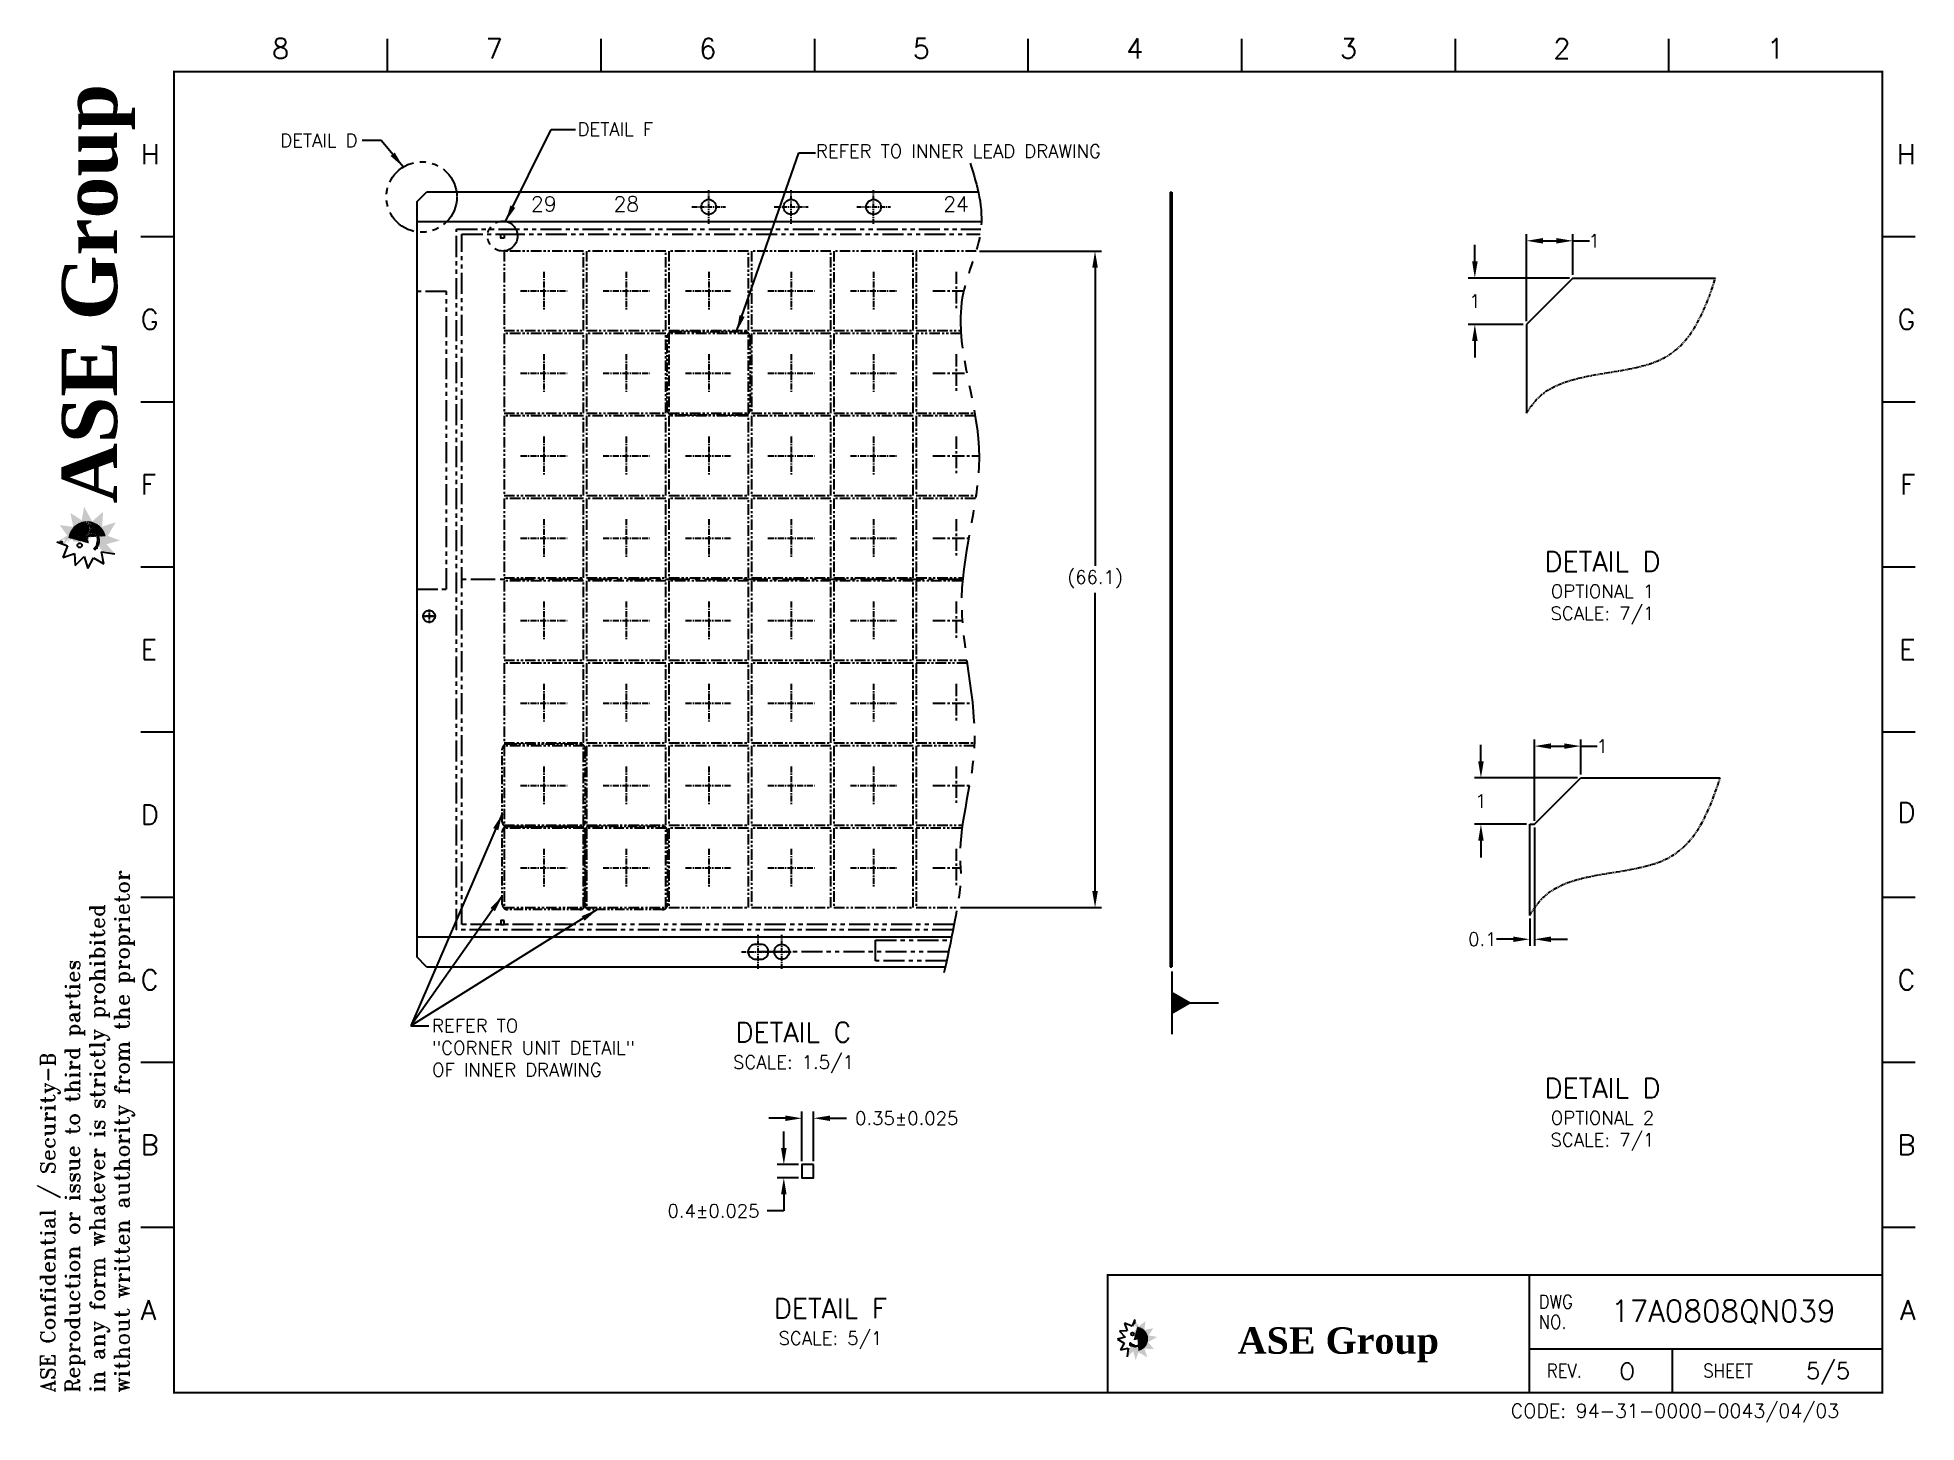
# Paper-space layout '5.Detail' of a CAD drawing. Header units: millimetres. Extents: x -21 to 263, y -5 to 205.
# The model-space entities are those that its viewports show. They can reach past a viewport. Long polylines and large blocks are cut down to what shows.
import ezdxf
from ezdxf.enums import TextEntityAlignment as Align

# ---------------------------------------------------------------- set-up
doc = ezdxf.new("R2010")
doc.units = ezdxf.units.MM
doc.header["$LTSCALE"] = 0.3
doc.linetypes.add('CENTER', pattern=[14.705263, 9.190789, -1.838158, 1.838158, -1.838158])
doc.linetypes.add('PHANTOM2', pattern=[31.75, 15.875, -3.175, 3.175, -3.175, 3.175, -3.175])
for name, color, linetype in [('CENTER', 2, 'CENTER'), ('DIM', 3, 'Continuous'), ('FORMAT', 7, 'Continuous'), ('PHANTOM', 4, 'PHANTOM2'), ('PKG', 4, 'PHANTOM2'), ('TEXTFORMAT', 4, 'Continuous')]:
    doc.layers.add(name, color=color, linetype=linetype)
for name, color, linetype, plot in [('MOLD', 1, 'PHANTOM2', False), ('TAPE', 40, 'Continuous', False), ('VPORT', 4, 'Continuous', False)]:
    doc.layers.add(name, color=color, linetype=linetype, plot=plot)
doc.layers.get('VPORT').freeze()
doc.styles.add('ROMANS', font='romans')
doc.styles.add('ROMANT', font='romant')
doc.styles.add('SIMPLEX', font='simplex')
doc.styles.get("Standard").update_dxf_attribs({"font": 'simplex.shx'})
doc.dimstyles.new('ASECL', dxfattribs={"dimscale": 0, "dimtxt": 2, "dimasz": 2.5, "dimexe": 1, "dimexo": 0.5, "dimgap": 0.5, "dimtad": 0, "dimtih": 1, "dimtoh": 1, "dimdec": 3, "dimzin": 9, "dimdsep": 46, "dimtxsty": 'Standard', "dimcen": 0.7, "dimclrd": 256, "dimclre": 256, "dimclrt": 2, "dimadec": 0, "dimazin": 3, "dimtfac": 1, "dimtdec": 3, "dimtofl": 0, "dimtmove": 0, "dimatfit": 3, "dimfxl": 0, "dimtolj": 1, "dimtzin": 0, "dimlwd": -1, "dimlwe": -1, "dimarcsym": 0})
doc.dimstyles.get("Standard").update_dxf_attribs({"dimtxt": 0.18, "dimasz": 0.18, "dimexe": 0.18, "dimexo": 0.0625, "dimgap": 0.09, "dimtad": 0, "dimtih": 1, "dimtoh": 1, "dimdec": 4, "dimzin": 0, "dimdsep": 46, "dimtxsty": 'SIMPLEX', "dimcen": 0.09, "dimadec": 0, "dimazin": 0, "dimtfac": 1, "dimtdec": 4, "dimtofl": 0, "dimtmove": 0, "dimatfit": 3, "dimfxl": 0, "dimtolj": 1, "dimtzin": 0, "dimarcsym": 0})
pattern_1 = [(0, (152.257417, -7.83374), (0.01524, 0.03048), [0, -0.03048])]
pattern_2 = [(0, (152.257417, -7.83374), (0.015875, 0.03175), [0, -0.03175])]
pattern_3 = [(0, (152.257417, -7.83374), (0.0127, 0.0254), [0, -0.0254])]
pattern_4 = [(0, (152.257417, -7.83374), (0.01397, 0.02794), [0, -0.02794])]
pattern_5 = [(90, (11.62025, 139.579948), (-0.047269075, 0.02363454), [0, -0.047269075])]
pattern_6 = [(90, (11.62025, 139.57995), (-0.04923862, 0.02461931), [0, -0.04923862])]
pattern_7 = [(90, (11.62025, 139.579948), (-0.039390896, 0.01969545), [0, -0.039390896])]
pattern_8 = [(90, (11.62025, 139.579948), (-0.043329986, 0.02166499), [0, -0.043329986])]

psp = doc.layouts.new('5.Detail')

# ---------------------------------------------------------------- texts
at = {"layer": 'DIM', "color": 2, "ltscale": 0.05, "char_height": 2}
for s, insert, attachment_point in [('DETAIL D', (27.73, 189.12), 6), ('DETAIL F', (60.95, 190.83), 4), ('REFER TO \\P"CORNER UNIT DETAIL" \\POF INNER DRAWING', (38.99, 56.41), 1)]:
    psp.add_mtext(s, dxfattribs=dict(at, insert=insert, attachment_point=attachment_point))
at = {"layer": 'DIM', "color": 2, "insert": (96.97, 188.5), "char_height": 2, "attachment_point": 1, "style": 'SIMPLEX'}
psp.add_mtext('REFER TO INNER LEAD DRAWING', dxfattribs=at)
at = {"layer": 'TEXTFORMAT', "char_height": 3, "attachment_point": 5, "style": 'SIMPLEX'}
for s, insert in [('DETAIL D\\P{\\H0.6667x;\\C4;OPTIONAL 1}\\P{\\H0.6667x;SCALE: 7/1}', (215.74, 121.52)), ('DETAIL C\\P{\\H0.6667x;SCALE: 1.5/1}', (93.57, 52.08)), ('DETAIL D\\P{\\H0.6667x;\\C4;OPTIONAL 2}\\P{\\H0.6667x;SCALE: 7/1}', (215.74, 41.99)), ('DETAIL F\\P{\\H0.6667x;SCALE: 5/1}', (99.16, 10.38))]:
    psp.add_mtext(s, dxfattribs=dict(at, insert=insert))

msp = doc.modelspace()

# ---------------------------------------------------------------- texts
at = {"layer": 'DIM', "color": 2, "char_height": 1.5, "width": 1.528822, "attachment_point": 5}
for s, insert in [('29', (228.5855, -503.1908)), ('28', (236.8855, -503.1908)), ('24', (270.0855, -503.1908))]:
    msp.add_mtext(s, dxfattribs=dict(at, insert=insert))

# ---------------------------------------------------------------- blocks, each defined once
blk = doc.blocks.new('FORMAT2')
at = {"layer": 'FORMAT'}
h = blk.add_hatch(dxfattribs=at)
h.set_pattern_fill('DOTS', scale=0.630254, angle=90, style=0)
h.set_pattern_definition(pattern_7)
h.paths.add_polyline_path([(-17.23, 131.01), (-16.09, 129.42), (-17.68, 128.48), (-17.38, 128.37), (-17.28, 128.52), (-17.17, 128.68), (-16.97, 128.68), (-16.91, 128.57), (-16.77, 128.57), (-16.77, 128.14), (-16.29, 127.96), (-16.24, 128.15), (-16.38, 128.15), (-16.33, 128.26), (-16.38, 128.37), (-16.24, 128.57), (-16.09, 128.66), (-15.98, 128.85), (-15.89, 128.7), (-15.96, 128.61), (-16.02, 128.52), (-16.02, 128.39), (-15.91, 128.39), (-15.89, 128.57), (-15.78, 128.63), (-15.8, 128.72), (-15.78, 128.83), (-15.76, 128.99), (-15.67, 128.99), (-15.67, 128.79), (-15.63, 128.68), (-15.52, 128.85), (-15.43, 128.88), (-15.36, 128.81), (-15.32, 128.77), (-15.25, 128.74), (-15.19, 128.68), (-15.16, 128.52), (-14.74, 128.5), (-14.24, 128.48), (-14.24, 128.57), (-14.27, 128.64), (-15.9, 129.08, -0.857176), (-10.32, 129.34), (-11.26, 129.29, -0.188594), (-11.32, 127.9), (-11.24, 127.71), (-11.1, 127.55), (-11.24, 127.55), (-11.21, 127.42), (-10.95, 127.44), (-10.93, 127.31), (-11.04, 127.2), (-10.91, 127.22), (-10.91, 127.07), (-10.71, 127.07), (-10.63, 126.94), (-8.89, 126.69), (-10.17, 128.13), (-8.13, 128.7), (-9.98, 129.38), (-8.77, 131.45), (-10.84, 130.78), (-10.68, 133.02), (-12.34, 131.58), (-13.56, 133.79), (-13.91, 131.75), (-15.62, 132.85), (-15.19, 130.75)])
h.paths.add_polyline_path([(-16.64, 128.92), (-16.53, 128.85), (-16.44, 128.79), (-16.4, 128.7), (-16.53, 128.61), (-16.53, 128.59), (-16.58, 128.52), (-16.66, 128.61), (-16.69, 128.66), (-16.75, 128.81)], flags=16)
h = blk.add_hatch(dxfattribs=at)
h.set_pattern_fill('DOTS', color=12, scale=0.756305, angle=90, style=0)
h.set_pattern_definition(pattern_5)
h.paths.add_polyline_path([(-15.9, 129.08), (-12.89, 128.26), (-12.92, 128.76), (-13.11, 128.88), (-13.11, 128.99), (-13.02, 128.96), (-13.02, 129.21), (-13.2, 129.14), (-13.18, 129.27), (-13.09, 129.27), (-13.07, 129.41), (-13.24, 129.41), (-13.22, 129.49), (-13.13, 129.52), (-13.05, 129.6), (-12.91, 129.6), (-12.8, 129.69), (-12.87, 130), (-12.8, 130.07), (-12.76, 130.36), (-12.69, 130.44), (-12.69, 130.66), (-12.74, 130.84), (-12.67, 130.88), (-12.78, 130.97), (-12.91, 130.88), (-12.85, 131), (-13.16, 131.04), (-13.02, 131.15), (-12.87, 131.22), (-12.82, 131.44), (-12.91, 131.48), (-13.02, 131.53), (-13.09, 131.46), (-13.22, 131.48), (-13.2, 131.33), (-13.33, 131.37), (-13.5, 131.58, 0.341598)])
h.paths.add_polyline_path([(-14.32, 129.76, -1), (-14.32, 129.25, -1)], flags=16)
h.paths.add_polyline_path([(-13.75, 130.22), (-13.62, 130.24), (-13.57, 130.22), (-13.57, 130.05), (-13.68, 130.13)], flags=16)
h.paths.add_polyline_path([(-13.46, 130.55), (-13.46, 130.66), (-13.33, 130.66), (-13.33, 130.51)], flags=16)
h.paths.add_polyline_path([(-13.18, 129.98), (-13.11, 130.09), (-13.05, 130), (-13.07, 129.94)], flags=16)
h = blk.add_hatch(dxfattribs=at)
h.set_pattern_fill('DOTS', color=40, scale=0.787818, angle=90, style=0)
h.set_pattern_definition(pattern_6)
h.paths.add_polyline_path([(-13.75, 130.22), (-13.68, 130.13), (-13.57, 130.05), (-13.57, 130.22), (-13.62, 130.24)])
h.paths.add_polyline_path([(-13.46, 130.66), (-13.46, 130.55), (-13.33, 130.51), (-13.33, 130.66)])
h.paths.add_polyline_path([(-13.11, 130.09), (-13.18, 129.98), (-13.07, 129.94), (-13.05, 130)])
h.paths.add_polyline_path([(-12.03, 130.66), (-12.03, 130.53), (-11.85, 130.58), (-11.9, 130.6)])
h = blk.add_hatch(dxfattribs=at)
h.set_pattern_fill('DOTS', color=30, scale=0.819331, angle=90, style=0)
h.set_pattern_definition([(90, (11.62025, 139.57995), (-0.051208165, 0.02560408), [0, -0.051208165])])
h.paths.add_polyline_path([(-12.8, 129.69), (-12.91, 129.6), (-13.05, 129.6), (-13.13, 129.52), (-13.22, 129.49), (-13.24, 129.41), (-13.07, 129.41), (-13.09, 129.27), (-13.18, 129.27), (-13.2, 129.14), (-13.02, 129.21), (-13.02, 128.96), (-13.11, 128.99), (-13.11, 128.88), (-12.92, 128.76), (-12.95, 129.18), (-12.92, 129.19), (-12.87, 129.34), (-12.6, 129.3), (-12.34, 129.27), (-12.38, 129.41), (-12.36, 129.63), (-12.36, 129.83), (-12.49, 129.94), (-12.48, 130.08, 0.016332), (-12.57, 130.12), (-12.54, 130.16), (-12.69, 130.36), (-12.63, 130.44), (-12.49, 130.44), (-12.52, 130.58), (-12.16, 130.6), (-12.07, 130.71), (-12.49, 130.69), (-12.49, 131), (-12.6, 131.11), (-12.54, 131.17), (-12.52, 131.44), (-12.65, 131.46), (-12.65, 131.57, 0.07598), (-13.5, 131.58), (-13.33, 131.37), (-13.2, 131.33), (-13.22, 131.48), (-13.09, 131.46), (-13.02, 131.53), (-12.91, 131.48), (-12.82, 131.44), (-12.87, 131.22), (-13.02, 131.15), (-13.16, 131.04), (-12.85, 131), (-12.91, 130.88), (-12.78, 130.97), (-12.67, 130.88), (-12.74, 130.84), (-12.69, 130.66), (-12.69, 130.44), (-12.76, 130.36), (-12.8, 130.07), (-12.87, 130)])
h = blk.add_hatch(dxfattribs=at)
h.set_pattern_fill('DOTS', color=42, scale=0.787818, angle=90, style=0)
h.set_pattern_definition(pattern_6)
h.paths.add_polyline_path([(-11.28, 129.29), (-10.32, 129.34, 0.31333), (-12.65, 131.57), (-12.65, 131.46), (-12.52, 131.44), (-12.54, 131.17), (-12.6, 131.11), (-12.49, 131), (-12.49, 130.69), (-12.07, 130.71), (-12.16, 130.6), (-12.52, 130.58), (-12.49, 130.44), (-12.63, 130.44), (-12.69, 130.36), (-12.54, 130.16), (-12.34, 130.4, -0.208057)])
h.paths.add_polyline_path([(-11.85, 130.58), (-12.03, 130.53), (-12.03, 130.66), (-11.9, 130.6)], flags=16)
h = blk.add_hatch(dxfattribs=at)
h.set_pattern_fill('DOTS', color=76, scale=0.756305, angle=90, style=0)
h.set_pattern_definition(pattern_5)
h.paths.add_polyline_path([(-16.97, 128.68), (-17.17, 128.68), (-17.28, 128.52), (-17.38, 128.37), (-16.77, 128.14), (-16.77, 128.57), (-16.91, 128.57)])
h = blk.add_hatch(dxfattribs=at)
h.set_pattern_fill('DOTS', scale=0.69328, angle=90, style=0)
h.set_pattern_definition(pattern_8)
h.paths.add_polyline_path([(-14.63, 129.71), (-14.74, 129.52), (-14.55, 129.39, -0.551209), (-14.32, 129.76, -0.138441), (-14.19, 129.72), (-14.21, 129.85), (-14.44, 129.87)])
h = blk.add_hatch(dxfattribs=at)
h.set_pattern_fill('DOTS', scale=0.630254, angle=90, style=0)
h.set_pattern_definition(pattern_7)
h.paths.add_polyline_path([(-14.32, 129.25, 1), (-14.32, 129.76, 1)])
h = blk.add_hatch(dxfattribs=at)
h.set_pattern_fill('DOTS', color=42, scale=0.787818, angle=90, style=0)
h.set_pattern_definition(pattern_6)
h.paths.add_polyline_path([(-12.48, 130.08), (-12.49, 129.94), (-12.36, 129.83), (-12.36, 129.63), (-12.38, 129.41), (-12.34, 129.27), (-12.6, 129.3), (-12.87, 129.34), (-12.92, 129.19), (-11.71, 129.26, 0.184125)])
h = blk.add_hatch(dxfattribs=at)
h.set_pattern_fill('DOTS', scale=0.630254, angle=90, style=0)
h.set_pattern_definition(pattern_7)
h.paths.add_polyline_path([(-11.71, 129.26), (-11.28, 129.29, 0.208057), (-12.34, 130.4), (-12.57, 130.12, -0.201062)])
h = blk.add_hatch(dxfattribs=at)
h.set_pattern_fill('DOTS', color=12, scale=0.756305, angle=90, style=0)
h.set_pattern_definition(pattern_5)
h.paths.add_polyline_path([(-11.28, 128.52), (-11.32, 128.66), (-11.37, 128.68), (-11.46, 128.63), (-11.46, 128.5)])
h.paths.add_polyline_path([(-11.52, 127.54), (-11.73, 128.14, -0.134281), (-12.23, 127.46), (-11.91, 127.14, 0.073255)])
h = blk.add_hatch(dxfattribs=at)
h.set_pattern_fill('DOTS', color=40, scale=0.787818, angle=90, style=0)
h.set_pattern_definition(pattern_6)
h.paths.add_polyline_path([(-12.1, 130.11), (-12.05, 130), (-11.92, 129.98), (-11.92, 130), (-11.96, 130.05), (-12.01, 130.09)])
h = blk.add_hatch(dxfattribs=at)
h.set_pattern_fill('DOTS', color=30, scale=0.69328, angle=90, style=0)
h.set_pattern_definition(pattern_8)
h.paths.add_polyline_path([(-11.52, 128.48), (-11.65, 128.46, -0.051444), (-11.73, 128.14), (-11.52, 127.54, 0.004412), (-11.5, 127.57), (-11.52, 127.88), (-11.59, 127.97), (-11.63, 128.3), (-11.41, 128.19), (-11.46, 128.39)])
h = blk.add_hatch(dxfattribs=at)
h.set_pattern_fill('DOTS', color=42, scale=0.787818, angle=90, style=0)
h.set_pattern_definition(pattern_6)
h.paths.add_polyline_path([(-11.72, 129.26, -0.125982), (-11.65, 128.46), (-11.52, 128.48), (-11.46, 128.39), (-11.41, 128.19), (-11.63, 128.3), (-11.59, 127.97), (-11.52, 127.88), (-11.5, 127.57, 0.240124), (-11.26, 129.29)])
h.paths.add_polyline_path([(-11.37, 128.68), (-11.32, 128.66), (-11.28, 128.52), (-11.46, 128.5), (-11.46, 128.63)], flags=16)
h = blk.add_hatch(dxfattribs=at)
h.set_pattern_fill('DOTS', scale=0.4064, style=0)
h.set_pattern_definition(pattern_3)
h.paths.add_polyline_path([(146.73, 10.77), (145.71, 10.03), (145.1, 11.06), (145.03, 10.87), (145.13, 10.8), (145.23, 10.73), (145.23, 10.6), (145.16, 10.56), (145.16, 10.48), (144.88, 10.48), (144.77, 10.16), (144.89, 10.13), (144.89, 10.22), (144.96, 10.19), (145.03, 10.22), (145.16, 10.13), (145.21, 10.03), (145.34, 9.96), (145.24, 9.91), (145.18, 9.95), (145.13, 9.99), (145.04, 9.99), (145.04, 9.92), (145.16, 9.91), (145.2, 9.84), (145.26, 9.85), (145.33, 9.84), (145.43, 9.82), (145.43, 9.76), (145.3, 9.76), (145.23, 9.74), (145.34, 9.66), (145.36, 9.61), (145.31, 9.56), (145.28, 9.54), (145.27, 9.49), (145.23, 9.45), (145.13, 9.44), (145.11, 9.17), (145.1, 8.84), (145.16, 8.84), (145.2, 8.86), (145.49, 9.91, -0.857176), (145.66, 6.31), (145.62, 6.92, -0.188594), (144.72, 6.96), (144.6, 6.9), (144.5, 6.82), (144.5, 6.9), (144.42, 6.89), (144.43, 6.72), (144.34, 6.71), (144.27, 6.78), (144.29, 6.69), (144.19, 6.69), (144.19, 6.56), (144.1, 6.52), (143.95, 5.39), (144.87, 6.22), (145.24, 4.9), (145.68, 6.09), (147.02, 5.31), (146.58, 6.65), (148.03, 6.55), (147.1, 7.62), (148.52, 8.4), (147.21, 8.63), (147.92, 9.73), (146.56, 9.45)])
h.paths.add_polyline_path([(145.38, 10.39), (145.34, 10.32), (145.3, 10.26), (145.24, 10.23), (145.18, 10.32), (145.17, 10.32), (145.13, 10.35), (145.18, 10.4), (145.21, 10.42), (145.31, 10.46)], flags=16)
h = blk.add_hatch(dxfattribs=at)
h.set_pattern_fill('DOTS', color=76, scale=0.48768, style=0)
h.set_pattern_definition(pattern_1)
h.paths.add_polyline_path([(145.23, 10.6), (145.23, 10.73), (145.13, 10.8), (145.03, 10.87), (144.88, 10.48), (145.16, 10.48), (145.16, 10.56)])
h = blk.add_hatch(dxfattribs=at)
h.set_pattern_fill('DOTS', color=12, scale=0.48768, style=0)
h.set_pattern_definition(pattern_1)
h.paths.add_polyline_path([(145.49, 9.91), (144.96, 7.97), (145.28, 7.99), (145.36, 8.11), (145.43, 8.11), (145.41, 8.06), (145.57, 8.06), (145.53, 8.17), (145.61, 8.16), (145.61, 8.1), (145.7, 8.09), (145.7, 8.2), (145.75, 8.18), (145.77, 8.13), (145.83, 8.07), (145.83, 7.99), (145.88, 7.91), (146.08, 7.96), (146.12, 7.91), (146.31, 7.89), (146.37, 7.84), (146.51, 7.84), (146.62, 7.87), (146.65, 7.83), (146.71, 7.9), (146.65, 7.99), (146.72, 7.94), (146.75, 8.14), (146.82, 8.06), (146.86, 7.96), (147.01, 7.93), (147.04, 7.99), (147.06, 8.06), (147.02, 8.1), (147.04, 8.18), (146.94, 8.17), (146.96, 8.26), (147.1, 8.37, 0.341598)])
h.paths.add_polyline_path([(145.92, 8.9, -1), (145.6, 8.9, -1)], flags=16)
h.paths.add_polyline_path([(146.22, 8.53), (146.24, 8.44), (146.22, 8.41), (146.11, 8.41), (146.17, 8.48)], flags=16)
h.paths.add_polyline_path([(146.44, 8.34), (146.51, 8.34), (146.51, 8.26), (146.41, 8.26)], flags=16)
h.paths.add_polyline_path([(146.07, 8.16), (146.14, 8.11), (146.08, 8.07), (146.04, 8.09)], flags=16)
h = blk.add_hatch(dxfattribs=at)
h.set_pattern_fill('DOTS', scale=0.4064, style=0)
h.set_pattern_definition(pattern_3)
h.paths.add_polyline_path([(145.6, 8.9, 1), (145.92, 8.9, 1)])
h = blk.add_hatch(dxfattribs=at)
h.set_pattern_fill('DOTS', scale=0.44704, style=0)
h.set_pattern_definition(pattern_4)
h.paths.add_polyline_path([(145.9, 9.1), (145.77, 9.17), (145.69, 9.04, -0.551209), (145.92, 8.9, -0.138441), (145.9, 8.81), (145.98, 8.82), (146, 8.97)])
h = blk.add_hatch(dxfattribs=at)
h.set_pattern_fill('DOTS', color=40, scale=0.508, style=0)
h.set_pattern_definition(pattern_2)
h.paths.add_polyline_path([(146.22, 8.53), (146.17, 8.48), (146.11, 8.41), (146.22, 8.41), (146.24, 8.44)])
h.paths.add_polyline_path([(146.51, 8.34), (146.44, 8.34), (146.41, 8.26), (146.51, 8.26)])
h.paths.add_polyline_path([(146.14, 8.11), (146.07, 8.16), (146.04, 8.09), (146.08, 8.07)])
h.paths.add_polyline_path([(146.51, 7.42), (146.42, 7.42), (146.45, 7.3), (146.47, 7.33)])
h = blk.add_hatch(dxfattribs=at)
h.set_pattern_fill('DOTS', color=12, scale=0.48768, style=0)
h.set_pattern_definition(pattern_1)
h.paths.add_polyline_path([(145.13, 6.93), (145.21, 6.96), (145.23, 6.99), (145.2, 7.05), (145.11, 7.05)])
h.paths.add_polyline_path([(144.49, 7.09), (144.88, 7.22, -0.134281), (144.44, 7.55), (144.24, 7.34, 0.073255)])
h = blk.add_hatch(dxfattribs=at)
h.set_pattern_fill('DOTS', color=30, scale=0.44704, style=0)
h.set_pattern_definition(pattern_4)
h.paths.add_polyline_path([(145.1, 7.09), (145.09, 7.17, -0.051444), (144.88, 7.22), (144.49, 7.09, 0.004412), (144.51, 7.07), (144.71, 7.09), (144.77, 7.13), (144.99, 7.16), (144.91, 7.02), (145.04, 7.05)])
h = blk.add_hatch(dxfattribs=at)
h.set_pattern_fill('DOTS', color=42, scale=0.508, style=0)
h.set_pattern_definition(pattern_2)
h.paths.add_polyline_path([(145.6, 7.22, -0.125982), (145.09, 7.17), (145.1, 7.09), (145.04, 7.05), (144.91, 7.02), (144.99, 7.16), (144.77, 7.13), (144.71, 7.09), (144.51, 7.07, 0.240124), (145.62, 6.92)])
h.paths.add_polyline_path([(145.23, 6.99), (145.21, 6.96), (145.13, 6.93), (145.11, 7.05), (145.2, 7.05)], flags=16)
h = blk.add_hatch(dxfattribs=at)
h.set_pattern_fill('DOTS', color=30, scale=0.52832, style=0)
h.set_pattern_definition([(0, (152.257417, -7.83374), (0.01651, 0.03302), [0, -0.03302])])
h.paths.add_polyline_path([(145.88, 7.91), (145.83, 7.99), (145.83, 8.07), (145.77, 8.13), (145.75, 8.18), (145.7, 8.2), (145.7, 8.09), (145.61, 8.1), (145.61, 8.16), (145.53, 8.17), (145.57, 8.06), (145.41, 8.06), (145.43, 8.11), (145.36, 8.11), (145.28, 7.99), (145.55, 8.01), (145.56, 7.99), (145.65, 7.96), (145.63, 7.79), (145.61, 7.62), (145.7, 7.64), (145.84, 7.63), (145.97, 7.63), (146.04, 7.72), (146.13, 7.7, 0.016332), (146.16, 7.76), (146.18, 7.74), (146.31, 7.84), (146.37, 7.8), (146.37, 7.72), (146.45, 7.73), (146.47, 7.5), (146.54, 7.45), (146.52, 7.72), (146.72, 7.72), (146.79, 7.79), (146.84, 7.74), (147.01, 7.73), (147.02, 7.81), (147.09, 7.82, 0.07598), (147.1, 8.37), (146.96, 8.26), (146.94, 8.17), (147.04, 8.18), (147.02, 8.1), (147.06, 8.06), (147.04, 7.99), (147.01, 7.93), (146.86, 7.96), (146.82, 8.06), (146.75, 8.14), (146.72, 7.94), (146.65, 7.99), (146.71, 7.9), (146.65, 7.83), (146.62, 7.87), (146.51, 7.84), (146.37, 7.84), (146.31, 7.89), (146.12, 7.91), (146.08, 7.96)])
h = blk.add_hatch(dxfattribs=at)
h.set_pattern_fill('DOTS', color=42, scale=0.508, style=0)
h.set_pattern_definition(pattern_2)
h.paths.add_polyline_path([(146.13, 7.7), (146.04, 7.72), (145.97, 7.63), (145.84, 7.63), (145.7, 7.64), (145.61, 7.62), (145.63, 7.79), (145.65, 7.96), (145.56, 7.99), (145.6, 7.21, 0.184125)])
h = blk.add_hatch(dxfattribs=at)
h.set_pattern_fill('DOTS', scale=0.4064, style=0)
h.set_pattern_definition(pattern_3)
h.paths.add_polyline_path([(145.6, 7.21), (145.62, 6.93, 0.208057), (146.34, 7.62), (146.16, 7.76, -0.201062)])
h = blk.add_hatch(dxfattribs=at)
h.set_pattern_fill('DOTS', color=42, scale=0.508, style=0)
h.set_pattern_definition(pattern_2)
h.paths.add_polyline_path([(145.62, 6.93), (145.66, 6.31, 0.31333), (147.09, 7.82), (147.02, 7.81), (147.01, 7.73), (146.84, 7.74), (146.79, 7.79), (146.72, 7.72), (146.52, 7.72), (146.54, 7.45), (146.47, 7.5), (146.45, 7.73), (146.37, 7.72), (146.37, 7.8), (146.31, 7.84), (146.18, 7.74), (146.34, 7.62, -0.208057)])
h.paths.add_polyline_path([(146.45, 7.3), (146.42, 7.42), (146.51, 7.42), (146.47, 7.33)], flags=16)
h = blk.add_hatch(dxfattribs=at)
h.set_pattern_fill('DOTS', color=40, scale=0.508, style=0)
h.set_pattern_definition(pattern_2)
h.paths.add_polyline_path([(146.15, 7.46), (146.08, 7.43), (146.07, 7.35), (146.08, 7.35), (146.11, 7.37), (146.14, 7.4)])
at = {"layer": 'FORMAT', "color": 7}
for p, q in [((-15.19, 130.75), (-15.2, 130.75)), ((-17.68, 128.48), (-16.07, 127.88)), ((-16.07, 127.88), (-16.75, 126.11)), ((-16.75, 126.11), (-15, 126.72)), ((-15, 126.72), (-14.9, 124.93)), ((-14.9, 124.93), (-13.52, 126.27)), ((-13.52, 126.27), (-13.01, 124.48)), ((-13.01, 124.48), (-12.12, 126.05)), ((-12.12, 126.05), (-10.56, 125.19)), ((-10.94, 126.98), (-8.89, 126.69)), ((-10.56, 125.19), (-10.94, 126.98)), ((-8.89, 126.69), (-8.9, 126.69)), ((143.97, 9.33), (142.81, 9.27)), ((142.81, 9.27), (143.68, 8.38)), ((143.57, 10.46), (143.97, 9.33)), ((144.71, 10.02), (143.57, 10.46)), ((145.1, 11.06), (144.71, 10.02)), ((146.56, 9.45), (146.57, 9.46)), ((143.68, 8.38), (142.52, 8.05)), ((142.52, 8.05), (143.53, 7.47)), ((143.53, 7.47), (142.98, 6.47)), ((142.98, 6.47), (144.13, 6.71)), ((144.13, 6.71), (143.95, 5.39)), ((143.95, 5.39), (143.95, 5.4))]:
    blk.add_line(p, q, dxfattribs=at)
at = {"layer": 'FORMAT'}
for p, q in [((141, 17.78), (141, 0)), ((204.66, 17.78), (204.66, 0)), ((204.66, 6.6), (258, 6.6)), ((226.25, 6.6), (226.25, 0))]:
    blk.add_line(p, q, dxfattribs=at)
at = {"layer": 'FORMAT', "const_width": 0.3}
for points in [[(32.25, 199.5), (32.25, 204.5)], [(64.5, 199.5), (64.5, 204.5)], [(96.75, 199.5), (96.75, 204.5)], [(129, 199.5), (129, 204.5)], [(161.25, 199.5), (161.25, 204.5)], [(193.5, 199.5), (193.5, 204.5)], [(225.75, 199.5), (225.75, 204.5)], [(0, 174.56), (-5, 174.56)], [(258, 174.56), (263, 174.56)], [(0, 149.62), (-5, 149.62)], [(258, 149.62), (263, 149.62)], [(0, 124.69), (-5, 124.69)], [(258, 124.69), (263, 124.69)], [(0, 99.75), (-5, 99.75)], [(258, 99.75), (263, 99.75)], [(0, 74.81), (-5, 74.81)], [(258, 74.81), (263, 74.81)], [(0, 49.88), (-5, 49.88)], [(258, 49.88), (263, 49.88)], [(0, 24.94), (-5, 24.94)], [(258, 24.94), (263, 24.94)], [(258, 17.78), (141, 17.78), (141, 0)]]:
    blk.add_lwpolyline(points, dxfattribs=at)
blk.add_lwpolyline([(0, 0), (258, 0), (258, 199.5), (0, 199.5)], close=True, dxfattribs=at)
at = {"layer": 'FORMAT', "color": 7}
for centre, radius in [((-14.23, 127.97), 0.34), ((144.77, 8.83), 0.219)]:
    blk.add_circle(centre, radius, dxfattribs=at)
at = {"color": 3, "ltscale": 0.02, "insert": (-20.15, 0), "char_height": 1.6, "width": 105.763, "attachment_point": 1, "rotation": 90, "style": 'ROMANT'}
blk.add_mtext('{\\H1.4x;ASE Confidential / Security-B     \\PReproduction or issue to third parties\\Pin any form whatever is strictly prohibited\\fTimes New Roman|b0|i1|c238|p18;\\H0.7143x;\\P\\Fromant|c136;\\H1.4x;without written authority from the proprietor}', dxfattribs=at)
at = {"insert": (201.89, -1.71), "char_height": 2.1, "width": 57.9196, "attachment_point": 1}
blk.add_mtext('CODE: 94-31-0000-0043/04/03', dxfattribs=at)
at = {"layer": 'FORMAT', "style": 'SIMPLEX'}
for s, p in [('8', (16.12, 204.5)), ('7', (48.38, 204.5)), ('6', (80.62, 204.5)), ('5', (112.88, 204.5)), ('4', (145.12, 204.5)), ('3', (177.38, 204.5)), ('2', (209.62, 204.5)), ('1', (241.88, 204.5))]:
    blk.add_text(s, height=3, dxfattribs=at).set_placement(p, align=Align.TOP_CENTER)
for s, p in [('H', (-5, 187.03)), ('G', (-5, 162.09)), ('F', (-5, 137.16)), ('E', (-5, 112.22)), ('D', (-5, 87.28)), ('C', (-5, 62.34)), ('B', (-5, 37.41)), ('A', (-5, 12.47))]:
    blk.add_text(s, height=3, dxfattribs=at).set_placement(p, align=Align.MIDDLE_LEFT)
for s, p in [('H', (263, 187.03)), ('G', (263, 162.09)), ('F', (263, 137.16)), ('E', (263, 112.22)), ('D', (263, 87.62)), ('C', (263, 62.34)), ('B', (263, 37.41)), ('A', (263, 12.47))]:
    blk.add_text(s, height=3, dxfattribs=at).set_placement(p, align=Align.MIDDLE_RIGHT)
at = {"layer": 'FORMAT', "style": 'SIMPLEX', "width": 0.9}
for s, p in [('DWG', (206.1, 12.7)), ('NO.', (206.1, 9.65)), ('REV.', (207.32, 2.29)), ('SHEET', (230.95, 2.29))]:
    blk.add_text(s, height=2.032, dxfattribs=at).set_placement(p)
at = {"layer": 'FORMAT', "color": 3, "insert": (-11.39, 165.97), "char_height": 8.3407, "attachment_point": 5, "rotation": 90, "line_spacing_factor": 1.5, "style": 'ROMANS'}
blk.add_mtext('{\\fTimes New Roman|b1|i0|c0|p18;ASE Group}', dxfattribs=at)
at = {"layer": 'FORMAT', "color": 7, "insert": (175.85, 7.21), "char_height": 4.0005, "attachment_point": 5, "line_spacing_factor": 1.5}
blk.add_mtext('{\\fTimes New Roman|b1|i0|c0|p18;ASE Group}', dxfattribs=at)
at = {"layer": 'FORMAT'}
blk.add_attdef('DWG_NO.', (214.5, 10.7), '', height=3, dxfattribs=at)
at = {"layer": 'FORMAT', "style": 'SIMPLEX', "flags": 8}
for tag, p in [('REV', (220.29, 3.3)), ('SHEET', (249.82, 3.3))]:
    blk.add_attdef(tag, text='', height=2.5, dxfattribs=at).set_placement(p, align=Align.MIDDLE_CENTER)
blk = doc.blocks.new('DWG')
at = {"layer": 'FORMAT'}
blk.add_text('17A0808QN039', height=3.2694, dxfattribs=at).set_placement((217.03, 10.7))
blk = doc.blocks.new('REV')
at = {"layer": 'FORMAT', "insert": (218.27, 4.47), "char_height": 2.5, "width": 15.2802, "attachment_point": 1}
blk.add_mtext('O', dxfattribs=at)
blk = doc.blocks.new('*D9')
at = {"layer": 'DEFPOINTS', "color": 0}
for p in [(347.697, -535.869), (347.697, -536.672), (346.697, -537.672)]:
    blk.add_point(p, dxfattribs=at)
at = {"layer": 'DIM'}
for p, q in [((346.697, -537.601), (346.697, -535.726)), ((347.697, -536.601), (347.697, -535.726)), ((347.055, -535.869), (347.34, -535.869)), ((347.697, -535.869), (348.055, -535.869))]:
    blk.add_line(p, q, dxfattribs=at)
for points in [[(347.055, -535.81), (347.055, -535.929), (346.697, -535.869)], [(347.34, -535.81), (347.34, -535.929), (347.697, -535.869)]]:
    blk.add_solid(points, dxfattribs=at)
at = {"layer": 'DIM', "color": 2, "insert": (348.16, -535.869), "char_height": 0.2857, "attachment_point": 5}
blk.add_mtext('\\A1;1', dxfattribs=at)
blk = doc.blocks.new('*D10')
at = {"layer": 'DEFPOINTS', "color": 0}
for p in [(347.697, -536.672), (345.585, -537.672), (346.697, -537.672)]:
    blk.add_point(p, dxfattribs=at)
at = {"layer": 'DIM'}
for p, q in [((345.585, -536.315), (345.585, -535.958)), ((347.626, -536.672), (345.442, -536.672)), ((346.626, -537.672), (345.442, -537.672)), ((345.585, -538.03), (345.585, -538.387))]:
    blk.add_line(p, q, dxfattribs=at)
for points in [[(345.526, -536.315), (345.645, -536.315), (345.585, -536.672)], [(345.526, -538.03), (345.645, -538.03), (345.585, -537.672)]]:
    blk.add_solid(points, dxfattribs=at)
at = {"layer": 'DIM', "color": 2, "insert": (345.585, -537.172), "char_height": 0.2857, "attachment_point": 5}
blk.add_mtext('\\A1;1', dxfattribs=at)
blk = doc.blocks.new('*D11')
at = {"layer": 'DEFPOINTS', "color": 0}
for p in [(356.473, -537.672), (356.373, -539.638), (356.473, -540.154)]:
    blk.add_point(p, dxfattribs=at)
at = {"layer": 'DIM'}
for p, q in [((356.473, -537.744), (356.473, -540.297)), ((356.373, -539.709), (356.373, -540.297)), ((356.016, -540.154), (355.658, -540.154)), ((356.83, -540.154), (357.187, -540.154))]:
    blk.add_line(p, q, dxfattribs=at)
for points in [[(356.016, -540.095), (356.016, -540.214), (356.373, -540.154)], [(356.83, -540.095), (356.83, -540.214), (356.473, -540.154)]]:
    blk.add_solid(points, dxfattribs=at)
at = {"layer": 'DIM', "color": 2, "insert": (355.349, -540.154), "char_height": 0.2857, "attachment_point": 5}
blk.add_mtext('\\A1;0.1', dxfattribs=at)
blk = doc.blocks.new('*D12')
at = {"layer": 'DEFPOINTS', "color": 0}
for p in [(357.473, -536.672), (355.32, -537.672), (356.373, -537.672)]:
    blk.add_point(p, dxfattribs=at)
at = {"layer": 'DIM'}
for p, q in [((355.32, -536.315), (355.32, -535.958)), ((357.401, -536.672), (355.178, -536.672)), ((356.301, -537.672), (355.178, -537.672)), ((355.32, -538.03), (355.32, -538.387))]:
    blk.add_line(p, q, dxfattribs=at)
for points in [[(355.261, -536.315), (355.38, -536.315), (355.32, -536.672)], [(355.261, -538.03), (355.38, -538.03), (355.32, -537.672)]]:
    blk.add_solid(points, dxfattribs=at)
at = {"layer": 'DIM', "color": 2, "insert": (355.32, -537.172), "char_height": 0.2857, "attachment_point": 5}
blk.add_mtext('\\A1;1', dxfattribs=at)
blk = doc.blocks.new('*D13')
at = {"layer": 'DEFPOINTS', "color": 0}
for p in [(357.473, -535.987), (357.473, -536.672), (356.473, -537.672)]:
    blk.add_point(p, dxfattribs=at)
at = {"layer": 'DIM'}
for p, q in [((356.473, -537.601), (356.473, -535.844)), ((356.83, -535.987), (357.116, -535.987)), ((357.473, -536.601), (357.473, -535.844)), ((357.473, -535.987), (357.83, -535.987))]:
    blk.add_line(p, q, dxfattribs=at)
for points in [[(356.83, -535.927), (356.83, -536.046), (356.473, -535.987)], [(357.116, -535.927), (357.116, -536.046), (357.473, -535.987)]]:
    blk.add_solid(points, dxfattribs=at)
at = {"layer": 'DIM', "color": 2, "insert": (357.935, -535.987), "char_height": 0.2857, "attachment_point": 5}
blk.add_mtext('\\A1;1', dxfattribs=at)
blk = doc.blocks.new('*D25')
at = {"layer": 'DEFPOINTS', "color": 0, "ltscale": 0.05}
for p in [(225.123, -610.589), (225.123, -611.989), (225.473, -611.989)]:
    blk.add_point(p, dxfattribs=at)
at = {"layer": 'DIM', "ltscale": 0.05}
for p, q in [((225.123, -611.889), (225.123, -610.389)), ((225.473, -611.889), (225.473, -610.389)), ((224.623, -610.589), (224.123, -610.589)), ((225.973, -610.589), (226.473, -610.589))]:
    blk.add_line(p, q, dxfattribs=at)
for points in [[(224.623, -610.506), (224.623, -610.672), (225.123, -610.589)], [(225.973, -610.506), (225.973, -610.672), (225.473, -610.589)]]:
    blk.add_solid(points, dxfattribs=at)
at = {"layer": 'DIM', "color": 2, "ltscale": 0.05, "insert": (228.288, -610.589), "char_height": 0.4, "attachment_point": 5}
blk.add_mtext('\\A1;0.35%%P0.025', dxfattribs=at)
blk = doc.blocks.new('*D26')
at = {"layer": 'DEFPOINTS', "color": 0, "ltscale": 0.05}
for p in [(225.123, -611.989), (224.577, -612.389), (225.123, -612.389)]:
    blk.add_point(p, dxfattribs=at)
at = {"layer": 'DIM', "ltscale": 0.05}
for p, q in [((224.577, -611.489), (224.577, -610.989)), ((225.023, -611.989), (224.377, -611.989)), ((225.023, -612.389), (224.377, -612.389)), ((224.577, -612.889), (224.577, -613.389)), ((224.577, -613.389), (224.077, -613.389))]:
    blk.add_line(p, q, dxfattribs=at)
for points in [[(224.493, -611.489), (224.66, -611.489), (224.577, -611.989)], [(224.493, -612.889), (224.66, -612.889), (224.577, -612.389)]]:
    blk.add_solid(points, dxfattribs=at)
at = {"layer": 'DIM', "color": 2, "ltscale": 0.05, "insert": (222.453, -613.389), "char_height": 0.4, "attachment_point": 5}
blk.add_mtext('\\A1;0.4%%P0.025', dxfattribs=at)
blk = doc.blocks.new('*D65')
at = {"layer": 'DEFPOINTS', "color": 0, "ltscale": 0.05}
for p in [(272.103, -507.941), (284.081, -507.941), (270.202, -574.041)]:
    blk.add_point(p, dxfattribs=at)
at = {"layer": 'DIM', "ltscale": 0.05}
for p, q in [((272.436, -507.941), (284.747, -507.941)), ((284.081, -509.607), (284.081, -539.642)), ((284.081, -572.374), (284.081, -542.34)), ((270.535, -574.041), (284.747, -574.041))]:
    blk.add_line(p, q, dxfattribs=at)
for points in [[(283.803, -509.607), (284.359, -509.607), (284.081, -507.941)], [(283.803, -572.374), (284.359, -572.374), (284.081, -574.041)]]:
    blk.add_solid(points, dxfattribs=at)
at = {"layer": 'DIM', "color": 2, "ltscale": 0.05, "insert": (284.081, -540.991), "char_height": 1.3333, "attachment_point": 5}
blk.add_mtext('\\A1;(66.1)', dxfattribs=at)
blk = doc.blocks.new('8X8')
at = {"layer": 'CENTER', "ltscale": 0.5}
for p, q in [((225.414, 153.68), (225.414, 149.831)), ((223.078, 151.756), (227.749, 151.756))]:
    blk.add_line(p, q, dxfattribs=at)
at = {"layer": 'PKG', "ltscale": 0.5}
blk.add_lwpolyline([(221.414, 147.756), (229.414, 147.756), (229.414, 155.756), (221.414, 155.756)], close=True, dxfattribs=at)

# ---------------------------------------------------------------- dimensions: what is measured, and where the dimension line sits
at = {"layer": 'DIM', "ltscale": 0.05}
dim = msp.add_linear_dim(base=(284.0808, -507.9408), p1=(270.2019, -574.0408), p2=(272.1027, -507.9408), angle=90, text='(<>)', dimstyle='ASECL', override={"dimscale": 0.666667}, dxfattribs=at)
dim.commit()
dim.dimension.update_dxf_attribs({"geometry": '*D65', "text_midpoint": (284.0808, -540.9908)})
at = {"layer": 'DIM'}
dim = msp.add_linear_dim(base=(347.6975, -535.8693), p1=(346.6975, -537.6725), p2=(347.6975, -536.6725), angle=180, dimstyle='ASECL', override={"dimscale": 0.142857}, dxfattribs=at)
dim.commit()
dim.dimension.update_dxf_attribs({"geometry": '*D9', "text_midpoint": (348.1601, -535.8693)})
for base, p1, p2, angle, picture, middle in [((357.4727, -535.9865), (356.4727, -537.6725), (357.4727, -536.6725), 180, '*D13', (357.9353, -535.9865)), ((345.5853, -537.6725), (347.6975, -536.6725), (346.6975, -537.6725), 90, '*D10', (345.5853, -537.1725)), ((355.3204, -537.6725), (357.4727, -536.6725), (356.3727, -537.6725), 90, '*D12', (355.3204, -537.1725)), ((356.4727, -540.1544), (356.3727, -539.6378), (356.4727, -537.6725), 0, '*D11', (355.3489, -540.1544))]:
    dim = msp.add_linear_dim(base=base, p1=p1, p2=p2, angle=angle, dimstyle='ASECL', override={"dimscale": 0.142857}, dxfattribs=at)
    dim.commit()
    dim.dimension.update_dxf_attribs({"geometry": picture, "text_midpoint": middle, "dimtype": 160})
at = {"layer": 'DIM', "ltscale": 0.05}
dim = msp.add_linear_dim(base=(225.1235, -610.5891), p1=(225.4735, -611.9894), p2=(225.1235, -611.9894), text='<>%%P0.025', dimstyle='ASECL', override={"dimscale": 0.2}, dxfattribs=at)
dim.commit()
dim.dimension.update_dxf_attribs({"geometry": '*D25', "text_midpoint": (228.2878, -610.5891), "dimtype": 160})
dim = msp.add_linear_dim(base=(224.5767, -612.3894), p1=(225.1235, -611.9894), p2=(225.1235, -612.3894), angle=90, text='<>%%P0.025', dimstyle='ASECL', override={"dimscale": 0.2}, dxfattribs=at)
dim.commit()
dim.dimension.update_dxf_attribs({"geometry": '*D26', "text_midpoint": (222.4529, -613.3894), "dimtype": 160})

# ---------------------------------------------------------------- linework, layer by layer
at = {"ltscale": 0.5}
for p, q in [((215.7855, -502.9908), (216.7855, -501.9908)), ((272.3272, -501.9908), (216.7855, -501.9908)), ((356.4727, -537.6725), (357.4727, -536.6725)), ((357.4727, -536.6725), (360.4816, -536.6725)), ((356.3727, -539.6378), (356.3727, -537.6725)), ((216.7855, -579.9908), (269.0033, -579.9908))]:
    msp.add_line(p, q, dxfattribs=at)
at = {"ltscale": 0.05}
for p, q in [((291.6568, -501.9908), (291.8088, -501.9908)), ((291.6568, -501.9908), (291.6568, -579.9908)), ((216.7855, -579.9908), (215.7855, -578.9908))]:
    msp.add_line(p, q, dxfattribs=at)
for p, q in [((291.8088, -501.9908), (291.8088, -579.9908)), ((347.6975, -536.6725), (346.6975, -537.6725)), ((347.6975, -536.6725), (350.7778, -536.6725)), ((346.6975, -537.6725), (346.6975, -539.5908)), ((291.6568, -579.9908), (291.8088, -579.9908))]:
    msp.add_line(p, q)
at = {"linetype": 'ByBlock', "ltscale": 0.05}
msp.add_line((215.7855, -502.9908), (215.7855, -578.9908), dxfattribs=at)
at = {"linetype": 'Continuous'}
msp.add_line((356.3727, -537.6725), (356.4727, -537.6725), dxfattribs=at)
at = {"ltscale": 0.5}
for points in [[(224.6105, -506.6408), (224.2605, -506.6408), (224.2605, -506.2408), (224.6105, -506.2408)], [(224.6105, -575.3408), (224.2605, -575.3408), (224.2605, -575.7408), (224.6105, -575.7408)], [(225.4735, -611.9894), (225.1235, -611.9894), (225.1235, -612.3894), (225.4735, -612.3894)]]:
    msp.add_lwpolyline(points, close=True, dxfattribs=at)
at = {"ltscale": 0.05}
msp.add_lwpolyline([(250.4395, -577.7408), (249.9075, -577.7408, 1), (249.9075, -579.2408), (250.4395, -579.2408, 1)], format="xyb", close=True, dxfattribs=at)
for centre in [(245.1855, -503.4908), (253.4855, -503.4908), (261.7855, -503.4908), (252.5355, -578.4908)]:
    msp.add_circle(centre, 0.75)
msp.add_circle((217.0355, -544.7028), 0.6, dxfattribs=at)
at = {"layer": 'CENTER', "ltscale": 0.4}
for p, q in [((245.1855, -505.1908), (245.1855, -501.7908)), ((245.1855, -505.1908), (245.1855, -501.7908)), ((253.4855, -505.1908), (253.4855, -501.7908)), ((253.4855, -505.1908), (253.4855, -501.7908)), ((261.7855, -505.1908), (261.7855, -501.7908)), ((261.7855, -505.1908), (261.7855, -501.7908)), ((243.4855, -503.4908), (246.8855, -503.4908)), ((251.7855, -503.4908), (255.1855, -503.4908)), ((260.0855, -503.4908), (263.4855, -503.4908)), ((250.1735, -580.1908), (250.1735, -576.7908)), ((252.5355, -580.1908), (252.5355, -576.7908)), ((248.4735, -578.4908), (253.4897, -578.4908))]:
    msp.add_line(p, q, dxfattribs=at)
at = {"layer": 'CENTER'}
for p, q in [((270.0855, -510.0162), (270.0855, -513.8653)), ((267.7501, -511.9408), (270.8552, -511.9408)), ((270.0855, -518.3162), (270.0855, -522.1653)), ((267.7501, -520.2408), (271.1702, -520.2408)), ((270.0855, -526.6162), (270.0855, -530.4653)), ((267.7501, -528.5408), (272.4004, -528.5408)), ((270.0855, -534.9162), (270.0855, -538.7653)), ((267.7501, -536.8408), (271.3515, -536.8408)), ((270.0855, -543.2162), (270.0855, -547.0653)), ((267.7501, -545.1408), (270.7114, -545.1408)), ((270.0855, -551.5162), (270.0855, -555.3653)), ((267.7501, -553.4408), (271.7389, -553.4408)), ((270.0855, -559.8162), (270.0855, -563.6653)), ((267.7501, -561.7408), (271.4316, -561.7408)), ((270.0855, -568.1162), (270.0855, -571.9653)), ((267.7501, -570.0408), (270.5352, -570.0408))]:
    msp.add_line(p, q, dxfattribs=at)
at = {"layer": 'CENTER', "ltscale": 2}
msp.add_line((270.7503, -540.9908), (219.6866, -540.9908), dxfattribs=at)
at = {"layer": 'CENTER', "ltscale": 0.2}
for p, q in [((217.0355, -544.0163), (217.0355, -545.3892)), ((217.7219, -544.7028), (216.3491, -544.7028)), ((216.5339, -544.7028), (217.5372, -544.7028))]:
    msp.add_line(p, q, dxfattribs=at)
at = {"layer": 'MOLD'}
for p, q in [((219.7855, -505.7158), (272.5899, -505.7158)), ((219.7855, -576.2658), (219.7855, -505.7158)), ((220.3355, -575.7408), (220.3355, -506.2408)), ((220.3355, -506.2408), (272.5167, -506.2408)), ((269.8957, -575.7408), (220.3355, -575.7408)), ((269.7935, -576.2658), (219.7855, -576.2658))]:
    msp.add_line(p, q, dxfattribs=at)
at = {"layer": 'PHANTOM'}
for p, q in [((261.9642, -577.3292), (269.5781, -577.3292)), ((269.3327, -578.4908), (250.1735, -578.4908)), ((269.1367, -579.3899), (261.9642, -579.3899))]:
    msp.add_line(p, q, dxfattribs=at)
msp.add_lwpolyline([(215.7855, -541.9908), (218.7855, -541.9908), (218.7855, -511.9908), (215.7855, -511.9908)], close=True, dxfattribs=at)
msp.add_lwpolyline([(269.1367, -579.3899), (261.9642, -579.3899), (261.9642, -577.3292), (269.5781, -577.3292)], dxfattribs=at)
at = {"layer": 'PHANTOM', "ltscale": 3}
msp.add_open_spline([(271.5005, -499.0774), (272.2593, -501.3588), (273.419, -505.784), (268.7226, -515.0338), (274.5121, -527.7141), (268.8796, -542.7204), (273.4857, -556.9683), (269.8354, -567.1065), (270.8246, -572.0893), (268.669, -581.4647)], degree=3, knots=[1.5753299, 1.5753299, 1.5753299, 1.5753299, 8.499963, 15.0508797, 30.7505235, 45.9964904, 61.314115, 72.8816601, 76.5393114, 76.5393114, 76.5393114, 76.5393114], dxfattribs=at)
at = {"layer": 'PHANTOM', "ltscale": 0.8}
for points in [[(346.6975, -539.5908), (346.7906, -539.4386), (347.4595, -538.5842), (349.8935, -538.946), (350.5512, -537.3763), (350.7778, -536.6725)], [(356.3727, -539.6378), (356.4944, -539.4386), (357.1633, -538.5842), (359.5973, -538.946), (360.255, -537.3763), (360.4816, -536.6725)]]:
    msp.add_open_spline(points, degree=3, knots=[0.819086, 0.819086, 0.819086, 0.819086, 1.3572199, 4.2070347, 6.211774, 6.211774, 6.211774, 6.211774], dxfattribs=at)
at = {"layer": 'PKG', "ltscale": 0.5}
for points in [[(272.1027, -507.9408), (266.0855, -507.9408), (266.0855, -515.9408), (270.5628, -515.9408)], [(270.5826, -516.2408), (266.0855, -516.2408), (266.0855, -524.2408), (271.9629, -524.2408)], [(272.0149, -524.5408), (266.0855, -524.5408), (266.0855, -532.5408), (272.0858, -532.5408)], [(272.0421, -532.8408), (266.0855, -532.8408), (266.0855, -540.8408), (270.7646, -540.8408)], [(270.7368, -541.1408), (266.0855, -541.1408), (266.0855, -549.1408), (271.166, -549.1408)], [(271.2084, -549.4408), (266.0855, -549.4408), (266.0855, -557.4408), (271.9317, -557.4408)], [(271.9215, -557.7408), (266.0855, -557.7408), (266.0855, -565.7408), (270.7304, -565.7408)], [(270.6886, -566.0408), (266.0855, -566.0408), (266.0855, -574.0408), (270.2019, -574.0408)]]:
    msp.add_lwpolyline(points, dxfattribs=at)
at = {"layer": 'TAPE', "ltscale": 0.05}
msp.add_lwpolyline([(272.6397, -504.9908), (215.7855, -504.9908), (215.7855, -576.9908), (269.6478, -576.9908)], dxfattribs=at)

# ---------------------------------------------------------------- block references
at = {"layer": 'DIM'}
for p in [(3.1719, -663.6967), (11.4719, -663.6967), (19.7719, -663.6967), (28.0719, -663.6967), (36.3719, -663.6967), (3.1719, -671.9967), (11.4719, -671.9967), (19.7719, -671.9967), (28.0719, -671.9967), (36.3719, -671.9967), (3.1719, -680.2967), (11.4719, -680.2967), (19.7719, -680.2967), (28.0719, -680.2967), (36.3719, -680.2967), (3.1719, -688.5967), (11.4719, -688.5967), (19.7719, -688.5967), (28.0719, -688.5967), (36.3719, -688.5967), (3.1719, -696.8967), (11.4719, -696.8967), (19.7719, -696.8967), (28.0719, -696.8967), (36.3719, -696.8967), (3.1719, -705.1967), (11.4719, -705.1967), (19.7719, -705.1967), (28.0719, -705.1967), (36.3719, -705.1967), (3.1719, -713.4967), (11.4719, -713.4967), (19.7719, -713.4967), (28.0719, -713.4967), (36.3719, -713.4967), (3.1719, -721.7967), (11.4719, -721.7967), (19.7719, -721.7967), (28.0719, -721.7967), (36.3719, -721.7967)]:
    msp.add_blockref('8X8', p, dxfattribs=at)

msp.set_redraw_order([(e.dxf.handle, doc.entitydb.next_handle()) for e in msp.query("TEXT MTEXT ATTDEF DIMENSION ARC_DIMENSION")])  # texts and dimensions are drawn at this point

# ---------------------------------------------------------------- linework, layer by layer
at = {"layer": 'DIM'}
psp.add_line((150.71, 63.59), (150.71, 54.12), dxfattribs=at)
at = {"layer": 'PHANTOM', "ltscale": 0.3}
for points in [[(75.29, 160.24), (86.23, 160.24, -0.414214), (87.01, 159.46), (87.01, 148.42, -0.414214), (86.23, 147.64), (75.29, 147.64, -0.414214), (74.5, 148.42), (74.5, 159.46, -0.414214)], [(50.39, 97.99), (61.33, 97.99, -0.414214), (62.11, 97.21), (62.11, 86.17, -0.414214), (61.33, 85.39), (50.39, 85.39, -0.414214), (49.6, 86.17), (49.6, 97.21, -0.414214)], [(50.39, 85.54), (61.33, 85.54, -0.414214), (62.11, 84.76), (62.11, 73.72, -0.414214), (61.33, 72.94), (50.39, 72.94, -0.414214), (49.6, 73.72), (49.6, 84.76, -0.414214)], [(62.84, 85.54), (73.78, 85.54, -0.414214), (74.56, 84.76), (74.56, 73.72, -0.414214), (73.78, 72.94), (62.84, 72.94, -0.414214), (62.05, 73.72), (62.05, 84.76, -0.414214)]]:
    psp.add_lwpolyline(points, format="xyb", close=True, dxfattribs=at)
at = {"layer": 'PHANTOM'}
for centre, radius in [((37.42, 180.57), 5.32), ((49.64, 174.67), 2.26)]:
    psp.add_circle(centre, radius, dxfattribs=at)

# ---------------------------------------------------------------- block references
ref = psp.add_blockref('FORMAT2', (0, 0))
ref.add_attrib('SHEET', '5/5', dxfattribs={"layer": 'FORMAT', "height": 2.5, "style": 'SIMPLEX', "flags": 8}).set_placement((249.82, 3.3), align=Align.MIDDLE_CENTER)
at = {"layer": 'FORMAT'}
for name, p in [('DWG', (0, 0)), ('REV', (0.01, 0))]:
    psp.add_blockref(name, p, dxfattribs=at)

psp.set_redraw_order([(e.dxf.handle, doc.entitydb.next_handle()) for e in psp.query("TEXT MTEXT ATTDEF DIMENSION ARC_DIMENSION")])  # texts and dimensions are drawn at this point

# ---------------------------------------------------------------- leaders
at = {"layer": 'DIM', "ltscale": 0.05, "annotation_type": 0, "has_hookline": 1}
for points, hookline_direction, text_width in [([(50.09, 176.89), (57, 190.77), (60.63, 190.77)], 0, 13.05), ([(34.64, 185.11), (31.33, 189.08), (28.42, 189.08)], 1, 13.14), ([(49.6, 74.98), (35.81, 55.41), (38.49, 55.41)], 0, 34.48)]:
    psp.add_leader(points, dimstyle='ASECL', override={"dimscale": 1}, dxfattribs=dict(at, hookline_direction=hookline_direction, text_width=text_width))
at = {"layer": 'DIM', "annotation_type": 0, "has_hookline": 1, "hookline_direction": 0, "text_width": 49.33}
psp.add_leader([(84.99, 160.24), (94.38, 187.25), (96.88, 187.25)], dimstyle='ASECL', override={"dimscale": 1}, dxfattribs=at)
at = {"layer": 'DIM', "ltscale": 0.05}
for points in [[(49.6, 87.39), (35.81, 55.41)], [(63.94, 72.94), (35.81, 55.41)]]:
    psp.add_leader(points, dimstyle='ASECL', override={"dimscale": 1}, dxfattribs=at)
at = {"layer": 'DIM'}
psp.add_leader([(150.71, 58.85), (157.75, 58.85)], dimstyle='Standard', override={"dimtxt": 2, "dimasz": 3, "dimexe": 2, "dimexo": 0.5, "dimgap": 1.5, "dimzin": 8, "dimcen": 0, "dimclrd": 256, "dimclre": 256, "dimclrt": 2, "dimadec": 4, "dimazin": 2, "dimtp": 0.05, "dimtm": 0.05, "dimldrblk": 'DatumFilled', "dimtzin": 8}, dxfattribs=at)

# ---------------------------------------------------------------- viewports
at = {"layer": 'VPORT'}
psp.add_viewport(center=(88.47, 126.03), size=(176.94, 146.9387), view_center_point=(250.3194, -538.8506), view_height=97.959164, dxfattribs=at)
at = {"layer": 'VPORT', "ltscale": 0.05}
for center, size, view_center_point, view_height, status in [((217.47, 154.34), (81.06, 74.8125), (348.5855, -538.6714), 10.6875, 3), ((217.47, 76.28), (81.06, 70.902), (358.1893, -539.0375), 10.128856, 4), ((97.33, 26.3), (87.35, 52.5228), (225.6202, -613.6145), 10.504553, 5)]:
    psp.add_viewport(center=center, size=size, view_center_point=view_center_point, view_height=view_height, status=status, dxfattribs=at)

doc.saveas('drawing.dxf')
